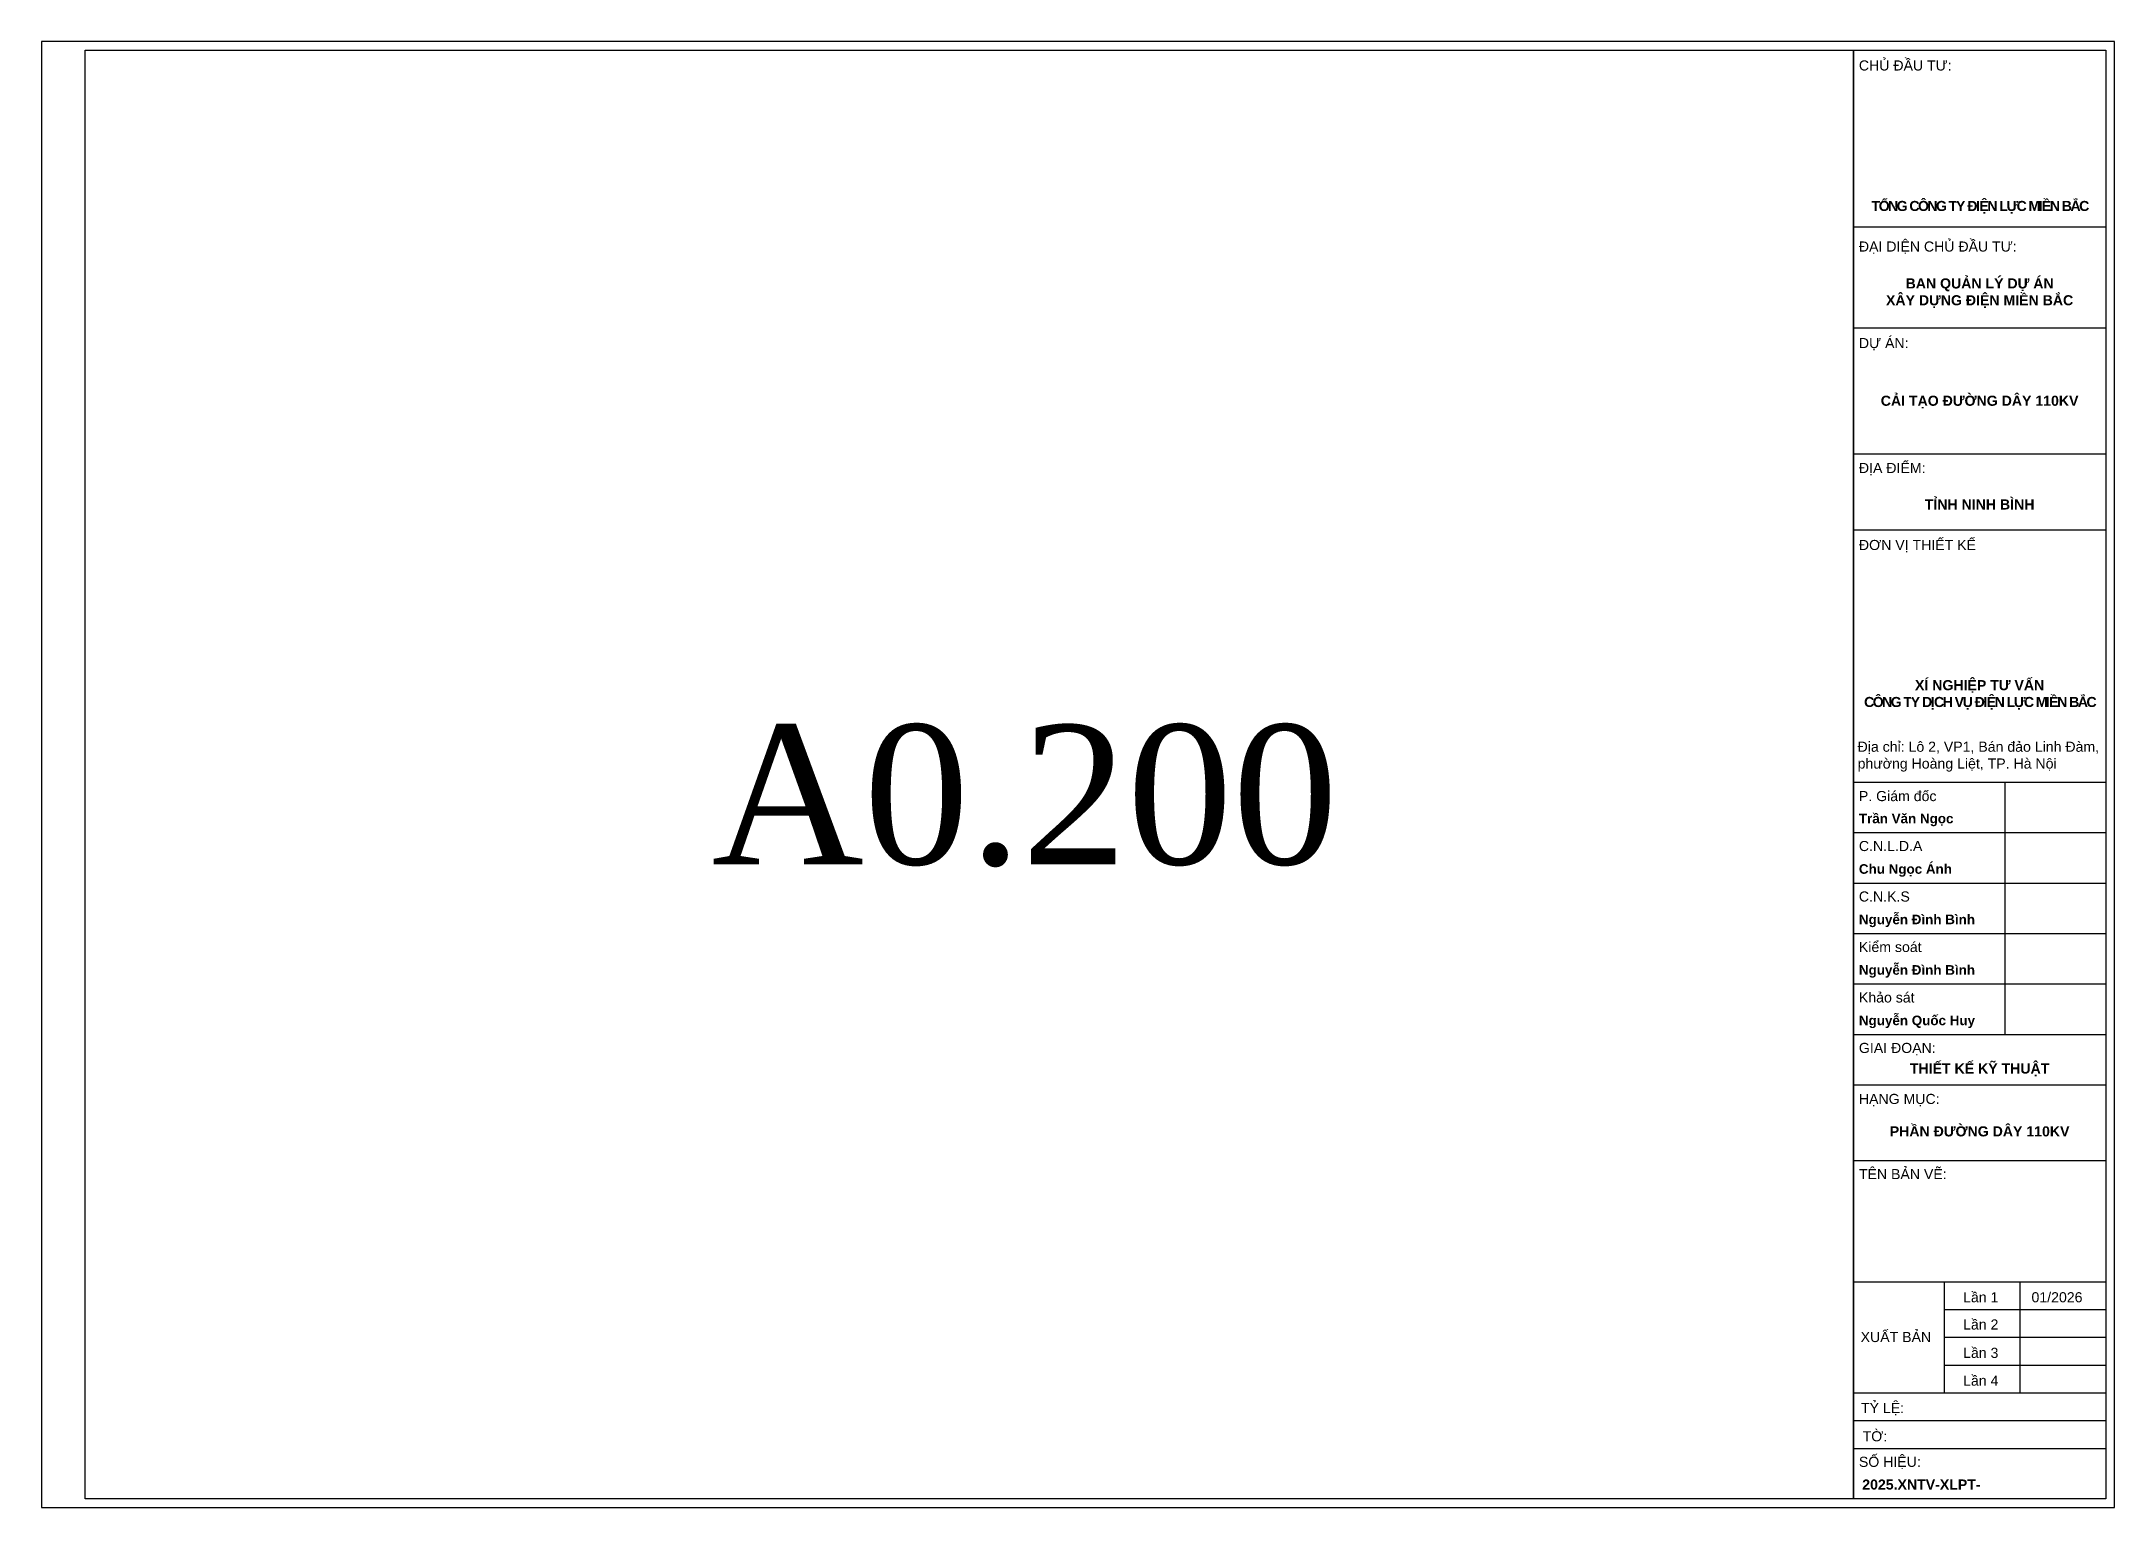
# Model space of a CAD drawing. Header units: feet. Extents: x 74374 to 92081, y 43964 to 65389.
# Drawn here: x 91597.1 to 91834.9, y 57830.6 to 57998.8 of the extents above; entities that cross this region are included whole.
import ezdxf
from ezdxf.enums import TextEntityAlignment as Align

# ---------------------------------------------------------------- set-up
doc = ezdxf.new("R2010")
doc.units = ezdxf.units.FT
doc.header["$MEASUREMENT"] = 0
for name, color, linetype in [('12-khung ten', 12, 'Continuous'), ('7-Text khung ten', 7, 'Continuous'), ('Khung', 7, 'Continuous'), ('KHUNG-TEN', 7, 'Continuous')]:
    doc.layers.add(name, color=color, linetype=linetype)
doc.styles.add('Arial-Bold', font='arialbd.ttf')
doc.styles.add('PEC_TIMENEW', font='times.ttf')
doc.styles.add('Style-Arial', font='arial.ttf')

msp = doc.modelspace()

# ---------------------------------------------------------------- texts
at = {"layer": '7-Text khung ten'}
for s, height, style, p in [('CHỦ ĐẦU TƯ:', 1.1581882, 'Style-Arial', (91805.5473, 57995.46248)), ('ĐẠI DIỆN CHỦ ĐẦU TƯ:', 1.1581882, 'Style-Arial', (91805.5473, 57974.68852)), ('DỰ ÁN:', 1.158188, 'Style-Arial', (91805.5473, 57963.6123)), ('ĐỊA ĐIỂM:', 1.158188, 'Style-Arial', (91805.5473, 57949.28205)), ('ĐƠN VỊ THIẾT KẾ', 1.1581882, 'Style-Arial', (91805.5473, 57940.44854)), ('P. Giám đốc', 1.1581882, 'Style-Arial', (91805.5473, 57911.64094)), ('Trần Văn Ngọc', 1.1002787, 'Arial-Bold', (91805.5473, 57909.09624)), ('C.N.L.D.A', 1.158188, 'Style-Arial', (91805.5473, 57905.91123)), ('Chu Ngọc Ánh', 1.1002787, 'Arial-Bold', (91805.5473, 57903.3053)), ('C.N.K.S', 1.158188, 'Style-Arial', (91805.5473, 57900.12028)), ('Nguyễn Đình Bình', 1.1002787, 'Arial-Bold', (91805.5473, 57897.51436)), ('Kiểm soát', 1.158188, 'Style-Arial', (91805.5473, 57894.32934)), ('Nguyễn Đình Bình', 1.1002787, 'Arial-Bold', (91805.5473, 57891.72342)), ('Khảo sát', 1.158188, 'Style-Arial', (91805.5473, 57888.5384)), ('Nguyễn Quốc Huy', 1.1002787, 'Arial-Bold', (91805.5473, 57885.93248)), ('GIAI ĐOẠN:', 1.158188, 'Style-Arial', (91805.5473, 57882.74746)), ('HẠNG MỤC:', 1.158188, 'Style-Arial', (91805.5473, 57876.89529)), ('TÊN BẢN VẼ:', 1.1581882, 'Style-Arial', (91805.5473, 57868.27011)), ('Lần 1', 1.158188, 'Style-Arial', (91817.50066, 57854.14286)), ('01/2026', 1.158188, 'Style-Arial', (91825.34754, 57854.14286)), ('Lần 2', 1.158188, 'Style-Arial', (91817.50066, 57851.01764)), ('XUẤT BẢN', 1.158188, 'Style-Arial', (91805.74614, 57849.58074)), ('Lần 3', 1.158188, 'Style-Arial', (91817.50066, 57847.76281)), ('Lần 4', 1.158188, 'Style-Arial', (91817.50066, 57844.5778)), ('TỶ LỆ:', 1.158188, 'Style-Arial', (91805.78638, 57841.44144)), ('TỜ:', 1.158188, 'Style-Arial', (91805.97305, 57838.19274)), ('SỐ HIỆU:', 1.158188, 'Style-Arial', (91805.5473, 57835.26175)), ('2025.XNTV-XLPT-', 1.1581882, 'Arial-Bold', (91805.93031, 57832.65582))]:
    msp.add_text(s, height=height, dxfattribs=dict(at, style=style)).set_placement(p)
at = {"layer": '7-Text khung ten', "char_height": 1.1581882, "width": 28.9547038}
for s, insert, attachment_point, style in [('{\\fArial|b1|i0|c163|p34;\\T0.85;TỔNG CÔNG TY ĐIỆN LỰC MIỀN BẮC}', (91819.3937, 57979.77154), 5, 'Arial-Bold'), ('BAN QUẢN LÝ DỰ ÁN \\PXÂY DỰNG ĐIỆN MIỀN BẮC', (91819.3937, 57969.91988), 5, 'Arial-Bold'), ('CẢI TẠO ĐƯỜNG DÂY 110KV ', (91819.3937, 57957.42529), 5, 'Arial-Bold'), ('{\\fArial|b1|i0|c163|p34;TỈNH }NINH BÌNH', (91819.3937, 57945.67648), 5, 'Arial-Bold'), ('{\\fArial|b1|i0|c163|p34;XÍ NGHIỆP TƯ VẤN\\P\\T0.85;CÔNG TY DỊCH VỤ ĐIỆN LỰC MIỀN BẮC}', (91819.3937, 57923.83043), 5, 'Arial-Bold'), ('Địa chỉ: Lô 2, VP1, Bán đảo Linh Đàm, phường Hoàng Liệt, TP. Hà Nội', (91805.40054, 57918.46343), 1, 'Style-Arial'), ('THIẾT KẾ KỸ THUẬT', (91819.3937, 57880.81206), 5, 'Arial-Bold'), ('{\\fArial|b1|i0|c163|p34;PHẦN }ĐƯỜNG DÂY 110KV', (91819.3937, 57873.74619), 5, 'Arial-Bold')]:
    msp.add_mtext(s, dxfattribs=dict(at, insert=insert, attachment_point=attachment_point, style=style))
at = {"layer": 'Khung', "color": 2, "style": 'PEC_TIMENEW'}
msp.add_text('A0.200', height=16, dxfattribs=at).set_placement((91709.85847, 57912.39095), align=Align.MIDDLE_CENTER)

# ---------------------------------------------------------------- linework, layer by layer
for p, q in [((91804.91635, 57977.52711), (91833.87105, 57977.52711)), ((91804.91635, 57965.94523), (91833.87105, 57965.94523)), ((91804.91635, 57951.46788), (91833.87105, 57951.46788)), ((91804.91635, 57942.78147), (91833.87105, 57942.78147)), ((91822.28917, 57913.82676), (91822.28917, 57884.87206)), ((91804.91635, 57879.08112), (91833.87105, 57879.08112)), ((91804.91635, 57870.39471), (91833.87105, 57870.39471)), ((91804.91635, 57856.49645), (91833.87105, 57856.49645)), ((91815.34004, 57853.31143), (91833.87105, 57853.31143)), ((91815.34004, 57850.12641), (91833.87105, 57850.12641)), ((91815.34004, 57846.9414), (91833.87105, 57846.9414)), ((91804.91635, 57843.75638), (91833.87105, 57843.75638)), ((91804.91635, 57840.57136), (91833.87105, 57840.57136)), ((91804.91635, 57837.38634), (91833.87105, 57837.38634))]:
    msp.add_line(p, q)
for points in [[(91815.34004, 57856.49645), (91815.34004, 57843.75638)], [(91824.02645, 57856.49645), (91824.02645, 57843.75638)]]:
    msp.add_lwpolyline(points)
at = {"layer": '12-khung ten', "color": 7}
msp.add_lwpolyline([(91804.91635, 57997.7954), (91833.87105, 57997.7954), (91833.87105, 57831.5954), (91804.91635, 57831.5954)], close=True, dxfattribs=at)
at = {"layer": 'DEFPOINTS', "color": 4}
msp.add_lwpolyline([(91597.07105, 57830.5954), (91834.87105, 57830.5954), (91834.87105, 57998.7954), (91597.07105, 57998.7954)], close=True, dxfattribs=at)
at = {"layer": 'DEFPOINTS'}
msp.add_lwpolyline([(91602.07105, 57997.7954), (91804.91635, 57997.7954), (91804.91635, 57831.5954), (91602.07105, 57831.5954)], close=True, dxfattribs=at)
at = {"layer": 'KHUNG-TEN', "color": 7}
for p, q in [((91804.91635, 57913.82676), (91833.87105, 57913.82676)), ((91804.91635, 57908.03582), (91833.87105, 57908.03582)), ((91804.91635, 57902.24488), (91833.87105, 57902.24488)), ((91804.91635, 57896.45394), (91833.87105, 57896.45394)), ((91804.91635, 57890.663), (91833.87105, 57890.663)), ((91804.91635, 57884.87206), (91833.87105, 57884.87206))]:
    msp.add_line(p, q, dxfattribs=at)

msp.set_redraw_order([(e.dxf.handle, doc.entitydb.next_handle()) for e in msp.query("TEXT MTEXT ATTDEF DIMENSION ARC_DIMENSION")])  # texts and dimensions are drawn at this point

doc.saveas('drawing.dxf')
